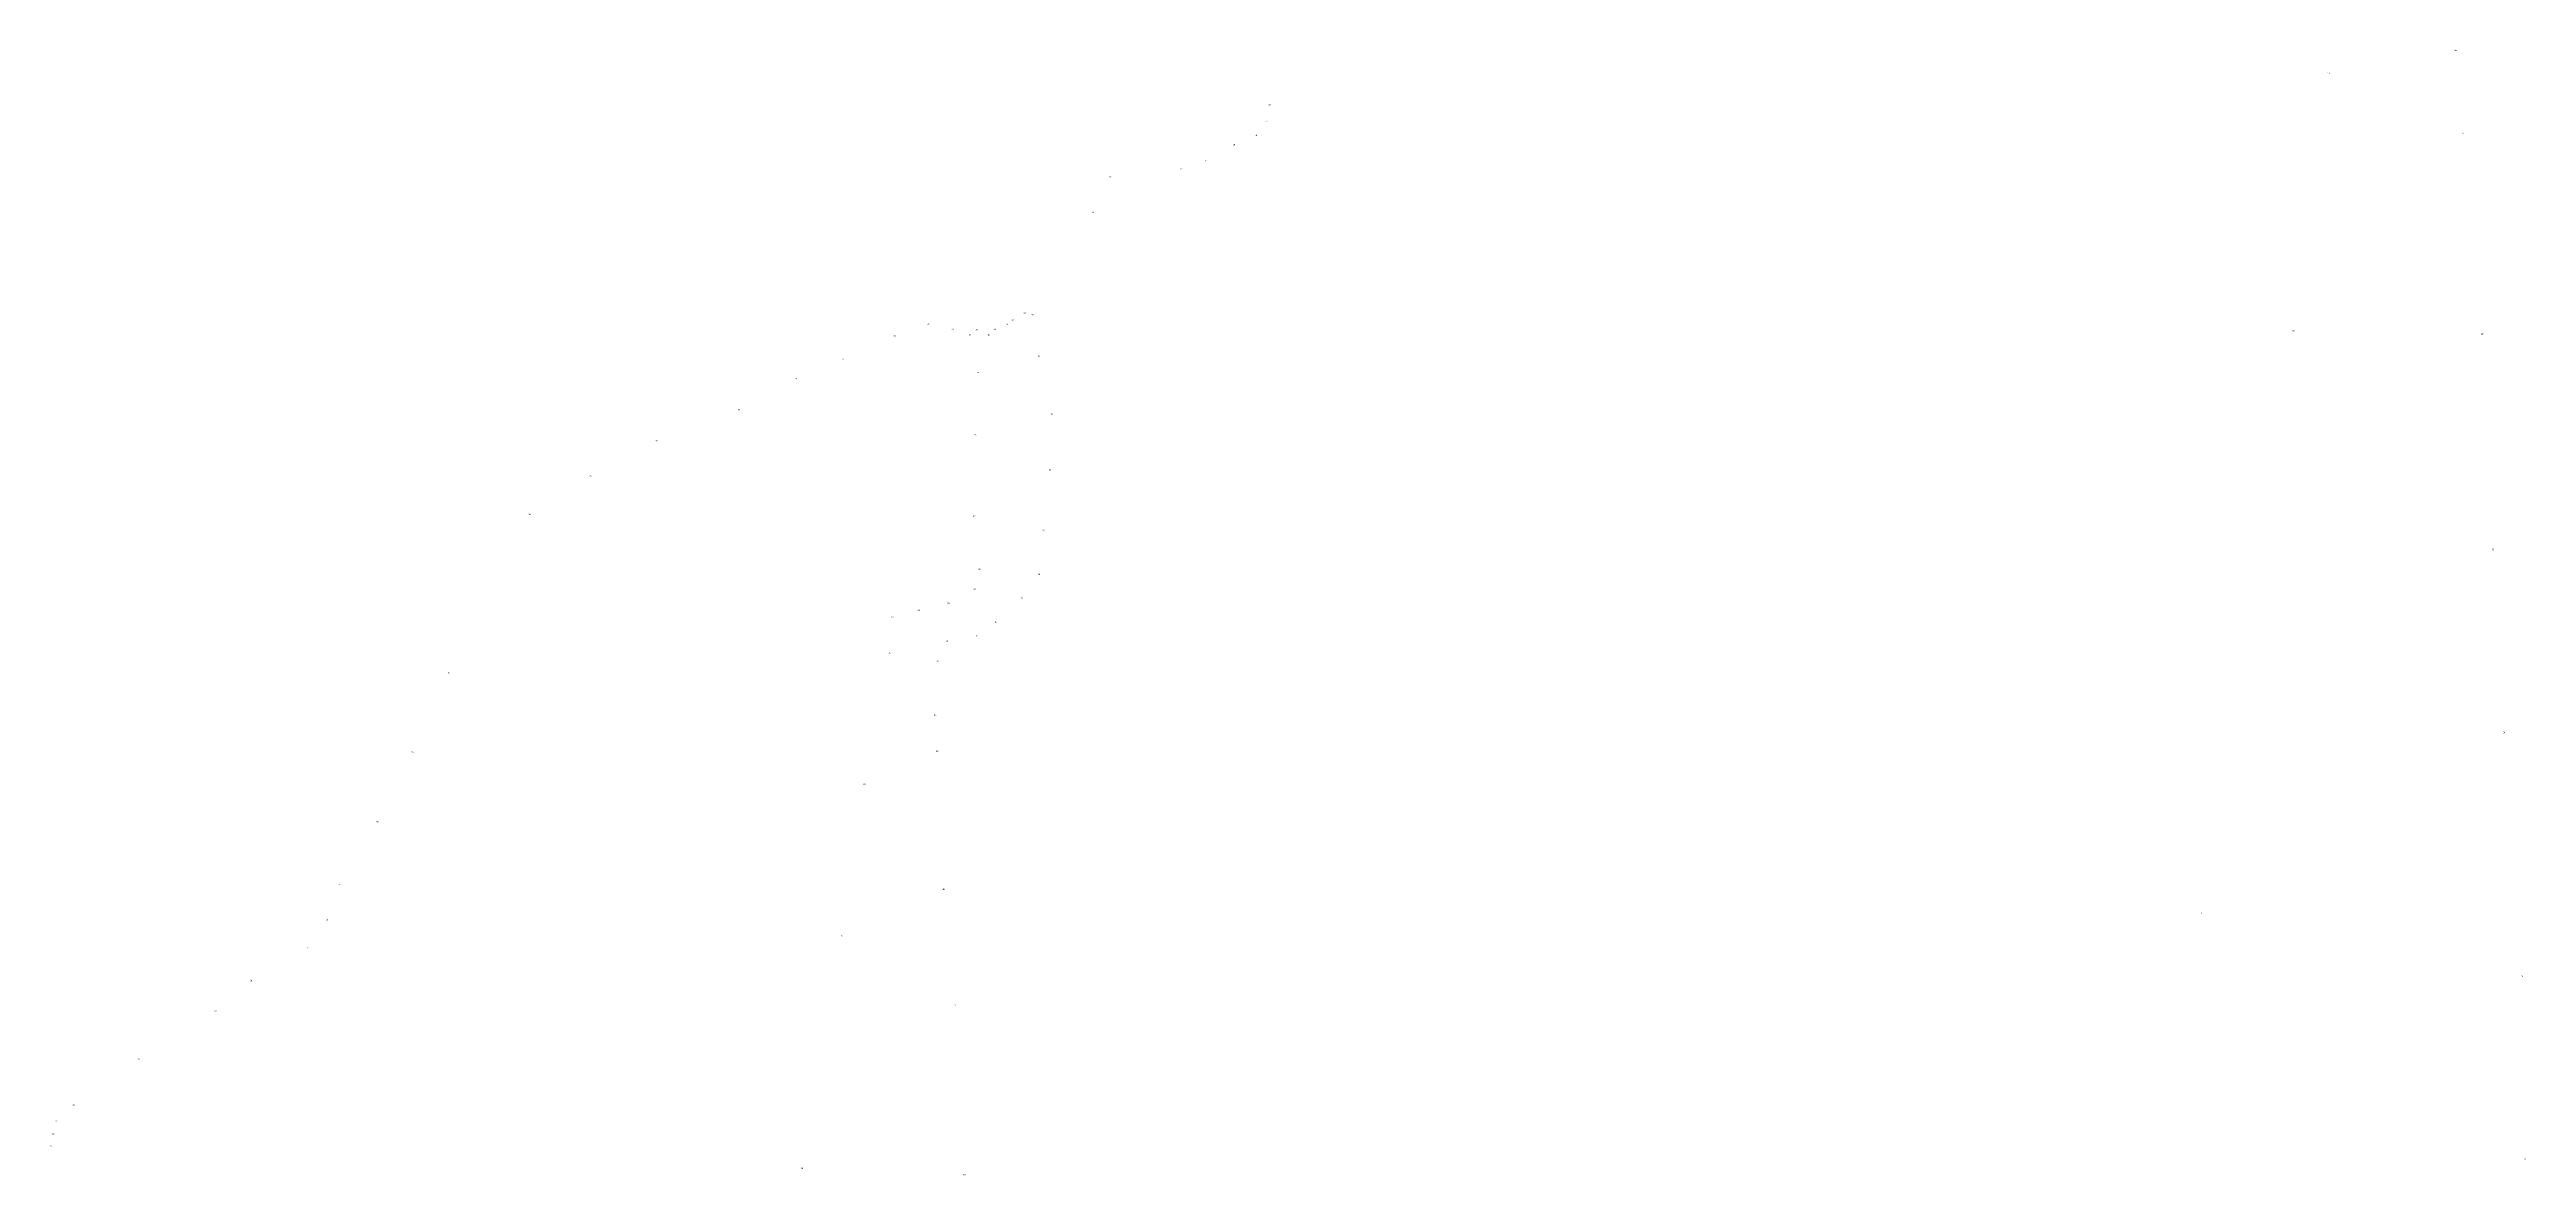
# Model space of a CAD drawing. Header units: inches. Extents: x 0 to 1118, y 0 to 1162.
# Drawn here: x 656.6 to 1003, y 404.4 to 561.9 of the extents above; entities that cross this region are included whole.
import ezdxf

# ---------------------------------------------------------------- set-up
doc = ezdxf.new("R2010")
doc.units = ezdxf.units.IN
doc.header["$MEASUREMENT"] = 0
doc.styles.get("Standard").update_dxf_attribs({"font": 'arial.ttf'})
picture_1 = doc.add_image_def('image1.jpg', size_in_pixel=(1250, 1300))

msp = doc.modelspace()

# ---------------------------------------------------------------- texts
for s, p in [('55', (992.89, 561.74)), ('11', (975.13, 558.5)), ('58', (827.03, 554.14)), ('57', (826.61, 551.8)), ('55', (822.04, 548.51)), ('56', (825.12, 549.84)), ('56', (993.86, 550.11)), ('52', (804.77, 544)), ('53', (814.75, 545.17)), ('54', (818.16, 546.28)), ('51', (802.38, 539.07)), ('45', (779.32, 523.39)), ('49', (790.31, 523.39)), ('32', (791.1, 524.01)), ('33', (792.78, 524.98)), ('50', (793.84, 524.74)), ('44', (774.57, 521.76)), ('46', (782.71, 522.71)), ('47', (785.15, 521.9)), ('30', (786.06, 522.66)), ('48', (787.73, 521.9)), ('31', (788.56, 522.71)), ('10', (970.19, 522.5)), ('57', (996.63, 522.02)), ('43', (767.38, 518.51)), ('29', (786.27, 516.63)), ('34', (794.78, 518.99)), ('42', (760.87, 515.8)), ('41', (752.86, 511.46)), ('35', (796.55, 510.8)), ('40', (741.33, 507.12)), ('28', (785.86, 507.91)), ('39', (732.1, 502.24)), ('36', (796.33, 503.05)), ('38', (723.56, 496.82)), ('27', (785.72, 496.57)), ('37', (795.44, 494.63)), ('58', (998.14, 491.91)), ('26', (786.47, 489.15)), ('38', (794.78, 488.43)), ('25', (785.79, 486.32)), ('39', (792.34, 485.11)), ('22', (774.27, 482.4)), ('23', (777.95, 483.41)), ('24', (782.11, 484.39)), ('40', (788.79, 481.78)), ('42', (781.92, 479.13)), ('41', (786.13, 479.79)), ('37', (712.28, 474.67)), ('21', (773.92, 477.45)), ('43', (780.59, 476.25)), ('44', (780.26, 468.77)), ('59', (999.65, 466.31)), ('36', (707.13, 463.57)), ('45', (780.55, 463.7)), ('20', (770.38, 459.08)), ('35', (702.25, 453.82)), ('34', (696.97, 445.01)), ('46', (781.44, 444.39)), ('33', (695.2, 440.14)), ('9', (957.42, 441.05)), ('19', (767.2, 437.89)), ('32', (692.49, 436.21)), ('31', (684.63, 431.61)), ('60', (1002.16, 432.19)), ('30', (679.62, 427.41)), ('47', (782.99, 428.19)), ('29', (668.86, 420.63)), ('28', (659.8, 414.21)), ('26', (656.96, 410.16)), ('27', (657.36, 411.92)), ('25', (656.55, 408.41)), ('18', (761.64, 405.35)), ('61', (1002.66, 406.59)), ('48', (784.33, 404.45))]:
    msp.add_text(s, height=0.2).set_placement(p)

# ---------------------------------------------------------------- pictures from other files: only their frames are drawn
image = msp.add_image(picture_1, insert=(0, 0), size_in_units=(1116.5, 1161.16))
image.dxf.flags = 7

doc.saveas('drawing.dxf')
